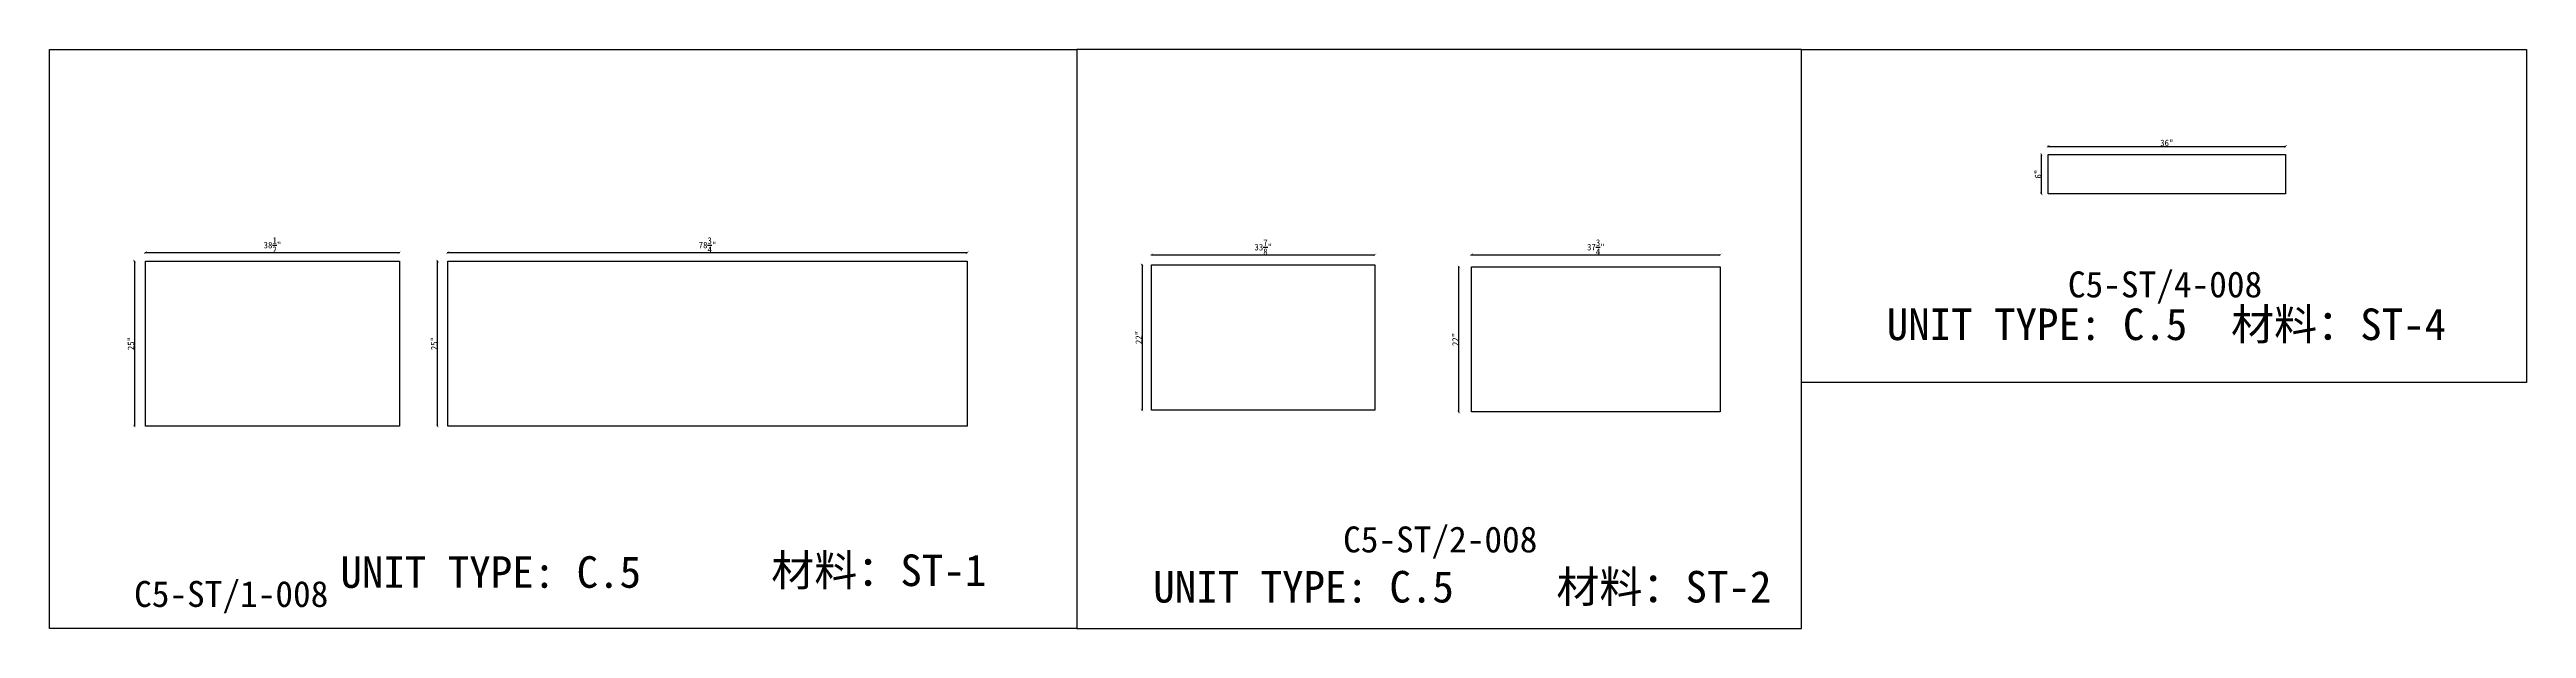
# Model space of a CAD drawing. Header units: millimetres. Extents: x -46966 to 138077, y -48408 to 2116.
# Drawn here: x 128537 to 138077, y -9453 to -7223 of the extents above; entities that cross this region are included whole.
import ezdxf
from ezdxf.enums import TextEntityAlignment as Align

# ---------------------------------------------------------------- set-up
doc = ezdxf.new("R2010")
doc.units = ezdxf.units.MM
doc.layers.add('PART_NUMBER', color=3, linetype='Continuous')
doc.styles.add('样式 1', font='')
doc.styles.get('样式 1').set_extended_font_data('NSimSun')
doc.dimstyles.new('副本 ISO-25', dxfattribs={"dimtxt": 25, "dimasz": 10, "dimexe": 1.5, "dimexo": 0.5, "dimtad": 1, "dimlfac": 0.03937, "dimlunit": 5, "dimtxsty": '样式 1', "dimblk": 'ARCHTICK', "dimcen": 2.5, "dimclrd": 256, "dimclrt": 1, "dimazin": 3, "dimtfac": 1, "dimtmove": 0, "dimatfit": 3, "dimfxlon": 1})

msp = doc.modelspace()

# ---------------------------------------------------------------- texts
at = {"style": '样式 1'}
for s, p in [('材料：ST-4', (136939.213, -8342.04)), ('UNIT TYPE: C.5', (135612.932, -8342.04)), ('材料：ST-1', (131316.269, -9289.516)), ('UNIT TYPE: C.5', (129656.982, -9296.171)), ('UNIT TYPE: C.5', (132787.757, -9352.845)), ('材料：ST-2', (134340.482, -9352.845))]:
    msp.add_text(s, height=121.5865, dxfattribs=at).set_placement(p)
at = {"layer": 'PART_NUMBER', "color": 3, "style": '样式 1'}
for s, p in [('C5-ST/4-008', (136685.168, -8127.713)), ('C5-ST/2-008', (133893.293, -9109.883)), ('C5-ST/1-008', (129236.412, -9319.883))]:
    msp.add_text(s, height=100, dxfattribs=at).set_placement(p, align=Align.MIDDLE_CENTER)

# ---------------------------------------------------------------- blocks, each defined once
blk = doc.blocks.new('_ArchTick')
at = {"color": 0, "linetype": 'ByBlock', "const_width": 0.15}
blk.add_lwpolyline([(-0.5, -0.5), (0.5, 0.5)], dxfattribs=at)
blk = doc.blocks.new('*D2108')
at = {"color": 0, "lineweight": -2, "transparency": 16777216}
for p, q in [((128906.1, -8006.4), (128906.1, -8003.9)), ((129884, -8006.4), (129884, -8003.9))]:
    blk.add_line(p, q, dxfattribs=at)
at = {"lineweight": -2, "transparency": 16777216}
blk.add_line((128906.1, -8005.4), (129884, -8005.4), dxfattribs=at)
at = {"layer": 'Defpoints', "color": 0, "transparency": 16777216}
for p in [(129884, -8005.4), (128906.1, -8038), (129884, -8038)]:
    blk.add_point(p, dxfattribs=at)
at = {"lineweight": -2, "transparency": 16777216, "xscale": 10, "yscale": 10, "zscale": 10, "rotation": 180}
blk.add_blockref('_ArchTick', (128906.1, -8005.4), dxfattribs=at)
at = {"lineweight": -2, "transparency": 16777216, "xscale": 10, "yscale": 10, "zscale": 10}
blk.add_blockref('_ArchTick', (129884, -8005.4), dxfattribs=at)
at = {"color": 1, "transparency": 16777216, "insert": (129395.1, -7976.3), "char_height": 25, "attachment_point": 5, "style": '样式 1'}
blk.add_mtext('\\A1;38{\\H1x;\\S1/2;}"', dxfattribs=at)
blk = doc.blocks.new('*D2109')
at = {"color": 0, "lineweight": -2, "transparency": 16777216}
for p, q in [((128864.2, -8038), (128861.7, -8038)), ((128864.2, -8673), (128861.7, -8673))]:
    blk.add_line(p, q, dxfattribs=at)
at = {"lineweight": -2, "transparency": 16777216}
blk.add_line((128863.2, -8038), (128863.2, -8673), dxfattribs=at)
at = {"layer": 'Defpoints', "color": 0, "transparency": 16777216}
for p in [(128906.1, -8038), (128863.2, -8673), (128906.1, -8673)]:
    blk.add_point(p, dxfattribs=at)
at = {"lineweight": -2, "transparency": 16777216, "xscale": 10, "yscale": 10, "zscale": 10}
for p, rotation in [((128863.2, -8038), 90), ((128863.2, -8673), 270)]:
    blk.add_blockref('_ArchTick', p, dxfattribs=dict(at, rotation=rotation))
at = {"color": 1, "transparency": 16777216, "insert": (128850.1, -8355.5), "char_height": 25, "attachment_point": 5, "rotation": 90, "style": '样式 1'}
blk.add_mtext('\\A1;25"', dxfattribs=at)
blk = doc.blocks.new('*D2110')
at = {"color": 0, "lineweight": -2, "transparency": 16777216}
for p, q in [((130070.8, -8006.4), (130070.8, -8003.9)), ((132071.1, -8006.4), (132071.1, -8003.9))]:
    blk.add_line(p, q, dxfattribs=at)
at = {"lineweight": -2, "transparency": 16777216}
blk.add_line((130070.8, -8005.4), (132071.1, -8005.4), dxfattribs=at)
at = {"layer": 'Defpoints', "color": 0, "transparency": 16777216}
for p in [(132071.1, -8005.4), (130070.8, -8038), (132071.1, -8038)]:
    blk.add_point(p, dxfattribs=at)
at = {"lineweight": -2, "transparency": 16777216, "xscale": 10, "yscale": 10, "zscale": 10, "rotation": 180}
blk.add_blockref('_ArchTick', (130070.8, -8005.4), dxfattribs=at)
at = {"lineweight": -2, "transparency": 16777216, "xscale": 10, "yscale": 10, "zscale": 10}
blk.add_blockref('_ArchTick', (132071.1, -8005.4), dxfattribs=at)
at = {"color": 1, "transparency": 16777216, "insert": (131070.9, -7976.3), "char_height": 25, "attachment_point": 5, "style": '样式 1'}
blk.add_mtext('\\A1;78{\\H1x;\\S3/4;}"', dxfattribs=at)
blk = doc.blocks.new('*D2111')
at = {"color": 0, "lineweight": -2, "transparency": 16777216}
for p, q in [((130032.4, -8038), (130029.9, -8038)), ((130032.4, -8673), (130029.9, -8673))]:
    blk.add_line(p, q, dxfattribs=at)
at = {"lineweight": -2, "transparency": 16777216}
blk.add_line((130031.4, -8673), (130031.4, -8038), dxfattribs=at)
at = {"layer": 'Defpoints', "color": 0, "transparency": 16777216}
for p in [(130031.4, -8038), (130070.8, -8038), (130070.8, -8673)]:
    blk.add_point(p, dxfattribs=at)
at = {"lineweight": -2, "transparency": 16777216, "xscale": 10, "yscale": 10, "zscale": 10}
for p, rotation in [((130031.4, -8038), 90), ((130031.4, -8673), 270)]:
    blk.add_blockref('_ArchTick', p, dxfattribs=dict(at, rotation=rotation))
at = {"color": 1, "transparency": 16777216, "insert": (130018.3, -8355.5), "char_height": 25, "attachment_point": 5, "rotation": 90, "style": '样式 1'}
blk.add_mtext('\\A1;25"', dxfattribs=at)
blk = doc.blocks.new('*D2112')
at = {"color": 0, "lineweight": -2, "transparency": 16777216}
for p, q in [((132781.4, -8014.4), (132781.4, -8011.9)), ((133641.8, -8014.4), (133641.8, -8011.9))]:
    blk.add_line(p, q, dxfattribs=at)
at = {"lineweight": -2, "transparency": 16777216}
blk.add_line((132781.4, -8013.4), (133641.8, -8013.4), dxfattribs=at)
at = {"layer": 'Defpoints', "color": 0, "transparency": 16777216}
for p in [(133641.8, -8013.4), (132781.4, -8052.8), (133641.8, -8052.8)]:
    blk.add_point(p, dxfattribs=at)
at = {"lineweight": -2, "transparency": 16777216, "xscale": 10, "yscale": 10, "zscale": 10, "rotation": 180}
blk.add_blockref('_ArchTick', (132781.4, -8013.4), dxfattribs=at)
at = {"lineweight": -2, "transparency": 16777216, "xscale": 10, "yscale": 10, "zscale": 10}
blk.add_blockref('_ArchTick', (133641.8, -8013.4), dxfattribs=at)
at = {"color": 1, "transparency": 16777216, "insert": (133211.6, -7984.3), "char_height": 25, "attachment_point": 5, "style": '样式 1'}
blk.add_mtext('\\A1;33{\\H1x;\\S7/8;}"', dxfattribs=at)
blk = doc.blocks.new('*D2113')
at = {"color": 0, "lineweight": -2, "transparency": 16777216}
for p, q in [((132745.7, -8052.8), (132743.2, -8052.8)), ((132745.7, -8611.6), (132743.2, -8611.6))]:
    blk.add_line(p, q, dxfattribs=at)
at = {"lineweight": -2, "transparency": 16777216}
blk.add_line((132744.7, -8052.8), (132744.7, -8611.6), dxfattribs=at)
at = {"layer": 'Defpoints', "color": 0, "transparency": 16777216}
for p in [(132781.4, -8052.8), (132744.7, -8611.6), (132781.4, -8611.6)]:
    blk.add_point(p, dxfattribs=at)
at = {"lineweight": -2, "transparency": 16777216, "xscale": 10, "yscale": 10, "zscale": 10}
for p, rotation in [((132744.7, -8052.8), 90), ((132744.7, -8611.6), 270)]:
    blk.add_blockref('_ArchTick', p, dxfattribs=dict(at, rotation=rotation))
at = {"color": 1, "transparency": 16777216, "insert": (132731.6, -8332.2), "char_height": 25, "attachment_point": 5, "rotation": 90, "style": '样式 1'}
blk.add_mtext('\\A1;22"', dxfattribs=at)
blk = doc.blocks.new('*D2114')
at = {"color": 0, "lineweight": -2, "transparency": 16777216}
for p, q in [((134013.2, -8014.4), (134013.2, -8011.9)), ((134972, -8014.4), (134972, -8011.9))]:
    blk.add_line(p, q, dxfattribs=at)
at = {"lineweight": -2, "transparency": 16777216}
blk.add_line((134013.2, -8013.4), (134972, -8013.4), dxfattribs=at)
at = {"layer": 'Defpoints', "color": 0, "transparency": 16777216}
for p in [(134972, -8013.4), (134013.2, -8060.3), (134972, -8060.3)]:
    blk.add_point(p, dxfattribs=at)
at = {"lineweight": -2, "transparency": 16777216, "xscale": 10, "yscale": 10, "zscale": 10, "rotation": 180}
blk.add_blockref('_ArchTick', (134013.2, -8013.4), dxfattribs=at)
at = {"lineweight": -2, "transparency": 16777216, "xscale": 10, "yscale": 10, "zscale": 10}
blk.add_blockref('_ArchTick', (134972, -8013.4), dxfattribs=at)
at = {"color": 1, "transparency": 16777216, "insert": (134492.6, -7984.3), "char_height": 25, "attachment_point": 5, "style": '样式 1'}
blk.add_mtext('\\A1;37{\\H1x;\\S3/4;}"', dxfattribs=at)
blk = doc.blocks.new('*D2115')
at = {"color": 0, "lineweight": -2, "transparency": 16777216}
for p, q in [((133966, -8060.3), (133963.5, -8060.3)), ((133966, -8619.1), (133963.5, -8619.1))]:
    blk.add_line(p, q, dxfattribs=at)
at = {"lineweight": -2, "transparency": 16777216}
blk.add_line((133965, -8619.1), (133965, -8060.3), dxfattribs=at)
at = {"layer": 'Defpoints', "color": 0, "transparency": 16777216}
for p in [(133965, -8060.3), (134013.2, -8060.3), (134013.2, -8619.1)]:
    blk.add_point(p, dxfattribs=at)
at = {"lineweight": -2, "transparency": 16777216, "xscale": 10, "yscale": 10, "zscale": 10}
for p, rotation in [((133965, -8060.3), 90), ((133965, -8619.1), 270)]:
    blk.add_blockref('_ArchTick', p, dxfattribs=dict(at, rotation=rotation))
at = {"color": 1, "transparency": 16777216, "insert": (133951.9, -8339.7), "char_height": 25, "attachment_point": 5, "rotation": 90, "style": '样式 1'}
blk.add_mtext('\\A1;22"', dxfattribs=at)
blk = doc.blocks.new('*D2116')
at = {"color": 0, "lineweight": -2, "transparency": 16777216}
for p, q in [((136234.6, -7597), (136234.6, -7594.5)), ((137149, -7597), (137149, -7594.5))]:
    blk.add_line(p, q, dxfattribs=at)
at = {"lineweight": -2, "transparency": 16777216}
blk.add_line((136234.6, -7596), (137149, -7596), dxfattribs=at)
at = {"layer": 'Defpoints', "color": 0, "transparency": 16777216}
for p in [(136234.6, -7626.9), (137149, -7596), (137149, -7626.9)]:
    blk.add_point(p, dxfattribs=at)
at = {"lineweight": -2, "transparency": 16777216, "xscale": 10, "yscale": 10, "zscale": 10, "rotation": 180}
blk.add_blockref('_ArchTick', (136234.6, -7596), dxfattribs=at)
at = {"lineweight": -2, "transparency": 16777216, "xscale": 10, "yscale": 10, "zscale": 10}
blk.add_blockref('_ArchTick', (137149, -7596), dxfattribs=at)
at = {"color": 1, "transparency": 16777216, "insert": (136691.8, -7582.9), "char_height": 25, "attachment_point": 5, "style": '样式 1'}
blk.add_mtext('\\A1;36"', dxfattribs=at)
blk = doc.blocks.new('*D2117')
at = {"color": 0, "lineweight": -2, "transparency": 16777216}
for p, q in [((136209.8, -7626.9), (136207.3, -7626.9)), ((136209.8, -7779.3), (136207.3, -7779.3))]:
    blk.add_line(p, q, dxfattribs=at)
at = {"lineweight": -2, "transparency": 16777216}
blk.add_line((136208.8, -7779.3), (136208.8, -7626.9), dxfattribs=at)
at = {"layer": 'Defpoints', "color": 0, "transparency": 16777216}
for p in [(136208.8, -7626.9), (136234.6, -7626.9), (136234.6, -7779.3)]:
    blk.add_point(p, dxfattribs=at)
at = {"lineweight": -2, "transparency": 16777216, "xscale": 10, "yscale": 10, "zscale": 10}
for p, rotation in [((136208.8, -7626.9), 90), ((136208.8, -7779.3), 270)]:
    blk.add_blockref('_ArchTick', p, dxfattribs=dict(at, rotation=rotation))
at = {"color": 1, "transparency": 16777216, "insert": (136195.7, -7703.1), "char_height": 25, "attachment_point": 5, "rotation": 90, "style": '样式 1'}
blk.add_mtext('\\A1;6"', dxfattribs=at)

# ---------------------------------------------------------------- dimensions: what is measured, and where the dimension line sits
for base, p1, p2, picture, middle in [((136208.788, -7626.883), (136234.623, -7779.283), (136234.623, -7626.883), '*D2117', (136195.663, -7703.083)), ((128863.193, -8673.033), (128906.147, -8038.033), (128906.147, -8673.033), '*D2109', (128850.068, -8355.533)), ((130031.446, -8038.033), (130070.802, -8673.033), (130070.802, -8038.033), '*D2111', (130018.321, -8355.533)), ((132744.721, -8611.623), (132781.367, -8052.823), (132781.367, -8611.623), '*D2113', (132731.596, -8332.223)), ((133965.046, -8060.253), (134013.154, -8619.053), (134013.154, -8060.253), '*D2115', (133951.921, -8339.653))]:
    dim = msp.add_linear_dim(base=base, p1=p1, p2=p2, angle=90, dimstyle='副本 ISO-25')
    dim.commit()
    dim.dimension.update_dxf_attribs({"geometry": picture, "text_midpoint": middle})
for base, p1, p2, picture, middle in [((137149.023, -7596.047), (136234.623, -7626.883), (137149.023, -7626.883), '*D2116', (136691.823, -7582.922)), ((129884.047, -8005.359), (128906.147, -8038.033), (129884.047, -8038.033), '*D2108', (129395.097, -7976.335)), ((132071.052, -8005.359), (130070.802, -8038.033), (132071.052, -8038.033), '*D2110', (131070.927, -7976.265)), ((133641.792, -8013.396), (132781.367, -8052.823), (133641.792, -8052.823), '*D2112', (133211.58, -7984.303)), ((134972.004, -8013.396), (134013.154, -8060.253), (134972.004, -8060.253), '*D2114', (134492.579, -7984.303))]:
    dim = msp.add_linear_dim(base=base, p1=p1, p2=p2, dimstyle='副本 ISO-25')
    dim.commit()
    dim.dimension.update_dxf_attribs({"geometry": picture, "text_midpoint": middle})

# ---------------------------------------------------------------- linework, layer by layer
at = {"color": 1}
for points in [[(128536.548, -7223.146), (132493.43, -7223.146), (132493.43, -9452.714), (128536.548, -9452.714)], [(132493.43, -9452.714), (135285.304, -9452.714), (135285.304, -7223.146), (132493.43, -7223.146)], [(135285.304, -7223.146), (138077.178, -7223.146), (138077.178, -8505.544), (135285.304, -8505.544)]]:
    msp.add_lwpolyline(points, close=True, dxfattribs=at)
for points in [[(136234.623, -7626.883), (137149.023, -7626.883), (137149.023, -7779.283), (136234.623, -7779.283)], [(128906.147, -8038.033), (129884.047, -8038.033), (129884.047, -8673.033), (128906.147, -8673.033)], [(130070.802, -8038.033), (132071.052, -8038.033), (132071.052, -8673.033), (130070.802, -8673.033)], [(132781.367, -8052.823), (133641.792, -8052.823), (133641.792, -8611.623), (132781.367, -8611.623)], [(134013.154, -8060.253), (134972.004, -8060.253), (134972.004, -8619.053), (134013.154, -8619.053)]]:
    msp.add_lwpolyline(points, close=True)

msp.set_redraw_order([(e.dxf.handle, doc.entitydb.next_handle()) for e in msp.query("TEXT MTEXT ATTDEF DIMENSION ARC_DIMENSION")])  # texts and dimensions are drawn at this point

doc.saveas('drawing.dxf')
